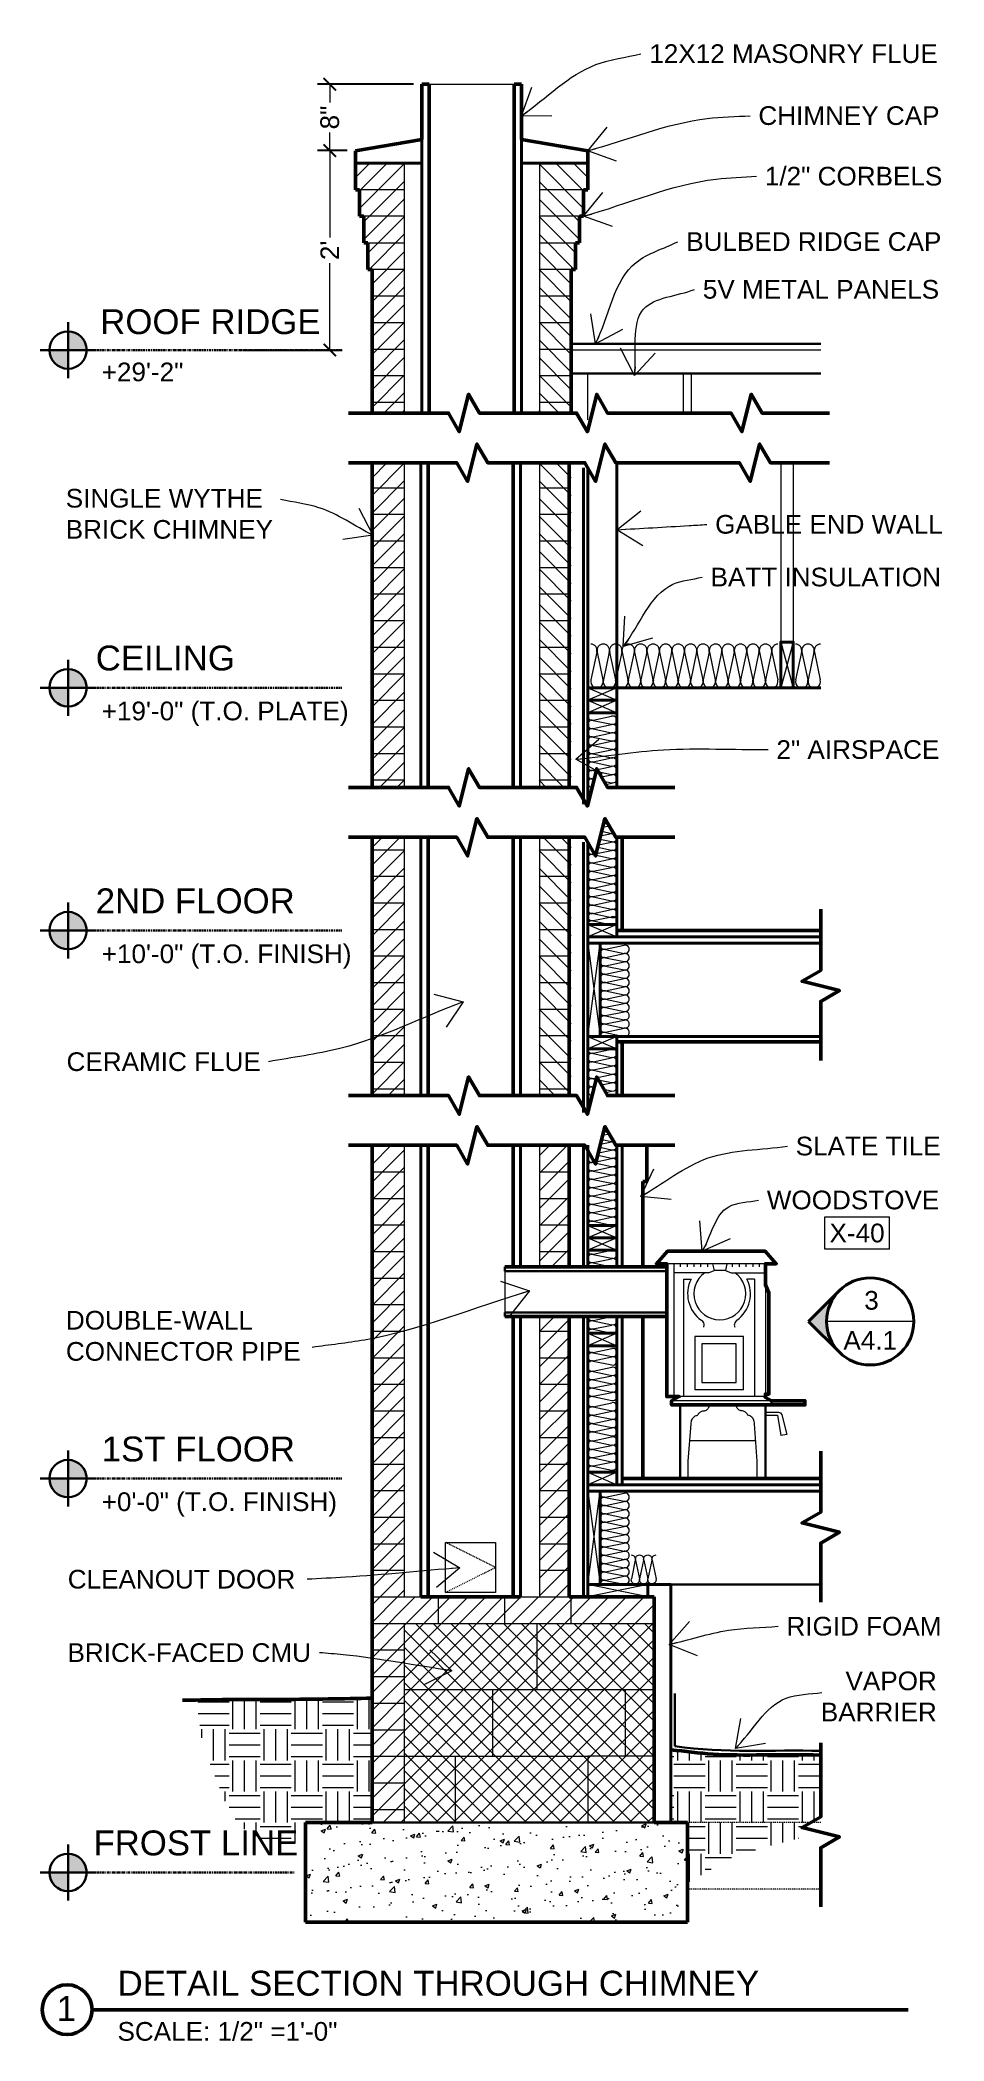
# Model space of a CAD drawing. Header units: inches. Extents: x -54 to 15382, y 469 to 41738.
# Drawn here: x 3284.7 to 3393.6, y 3613.7 to 3854.8 of the extents above; entities that cross this region are included whole.
import ezdxf

# ---------------------------------------------------------------- set-up
doc = ezdxf.new("R2010")
doc.units = ezdxf.units.IN
doc.header["$MEASUREMENT"] = 0
doc.linetypes.add('CENTER', pattern=[2, 1.25, -0.25, 0.25, -0.25])
doc.linetypes.add('DASHED2', pattern=[0.375, 0.25, -0.125])
doc.layers.get('0').update_dxf_attribs({"lineweight": 9})
for name, color, linetype, lineweight in [('1', 7, 'Continuous', 9), ('2', 7, 'Continuous', 18), ('3', 7, 'Continuous', 30), ('4', 7, 'Continuous', 40), ('5', 7, 'Continuous', 50), ('A-DIMSx', 7, 'Continuous', 9), ('A-LINK', 7, 'Continuous', 40), ('A-SYMB', 7, 'Continuous', 18), ('A-TEXTx', 7, 'Continuous', 18), ('TB-11x17', 7, 'Continuous', 50)]:
    doc.layers.add(name, color=color, linetype=linetype, lineweight=lineweight)
doc.styles.get("Standard").update_dxf_attribs({"font": 'arial.ttf'})
doc.dimstyles.get("Standard").update_dxf_attribs({"dimtxt": 3, "dimasz": 2, "dimexe": 0.03125, "dimexo": 0.0625, "dimgap": 0.03125, "dimtad": 0, "dimtoh": 1, "dimdec": 4, "dimlfac": 0.99985, "dimzin": 0, "dimdsep": 46, "dimlunit": 4, "dimtxsty": 'Standard', "dimblk": 'ARCHTICK', "dimblk1": 'ARCHTICK', "dimblk2": 'ARCHTICK', "dimcen": 0.09, "dimclrt": 256, "dimadec": 0, "dimazin": 0, "dimtfac": 1, "dimtdec": 4, "dimtofl": 0, "dimtmove": 0, "dimatfit": 3, "dimfxl": 1, "dimtolj": 1, "dimtzin": 0, "dimarcsym": 0})
pattern_1 = [(135, (6673.4547, 0), (1.06066017, 1.06066017), [])]

msp = doc.modelspace()

# ---------------------------------------------------------------- texts
at = {"ltscale": 0.1, "char_height": 3}
for s, insert, width, attachment_point in [('{DETAIL SECTION THROUGH CHIMNEY}', (3294.0750019, 3622.1864742), 156.107329603, 1), ('{1}', (3287.8941561, 3617.6482025), 5.575289045, 5)]:
    msp.add_mtext(s, dxfattribs=dict(at, insert=insert, width=width, attachment_point=attachment_point))
at = {"layer": 'A-LINK', "ltscale": 0.1, "attachment_point": 5}
for s, insert, char_height, width in [('{3}', (3384.9108472, 3702.9302708), 2.25, 4.885580918), ('{\\H0.75x;A4.1}', (3384.7579045, 3698.1286132), 3, 4.925655415)]:
    msp.add_mtext(s, dxfattribs=dict(at, insert=insert, char_height=char_height, width=width))
at = {"layer": 'A-TEXTx', "ltscale": 0.25, "char_height": 2.25}
for s, insert, attachment_point in [('{12X12 MASONRY FLUE}', (3392.896678, 3853.100595), 6), ('{CHIMNEY CAP }', (3371.2809338, 3845.638254), 4), ('{1/2" CORBELS}', (3372.0632215, 3838.3417428), 4), ('{BULBED RIDGE CAP}', (3362.5888482, 3830.464278), 4), ('{5V METAL PANELS}', (3364.5880279, 3824.7133189), 4), ('{SINGLE WYTHE\\PBRICK CHIMNEY}', (3287.8252158, 3797.6702121), 4), ('{GABLE END WALL}', (3366.0706717, 3796.4052557), 4), ('{BATT INSULATION}', (3365.5199471, 3790.0538936), 4), ('{2" AIRSPACE }', (3373.4539552, 3769.2762528), 4), ('{CERAMIC FLUE}', (3287.9228153, 3731.6786334), 4), ('{SLATE TILE }', (3375.7752351, 3721.5121815), 4), ('{WOODSTOVE}', (3372.2984009, 3715.0179278), 4), ('{DOUBLE-WALL\\PCONNECTOR PIPE}', (3287.844717, 3698.6569655), 4), ('{CLEANOUT DOOR}', (3288.0660296, 3669.3391624), 4), ('{RIGID FOAM}', (3374.6639904, 3663.6769154), 4), ('{BRICK-FACED CMU}', (3288.0384975, 3660.4992249), 4), ('{VAPOR \\PBARRIER}', (3392.7771278, 3655.2287146), 6)]:
    msp.add_mtext(s, dxfattribs=dict(at, insert=insert, attachment_point=attachment_point))
at = {"layer": 'A-TEXTx', "ltscale": 0.5}
for s, insert, char_height, width, attachment_point in [('{ROOF RIDGE }', (3291.9845822, 3822.3310297), 3, 40.628260242, 1), ('{+29\'-2"}', (3292.1619239, 3815.9036399), 2.25, 40.628260242, 1), ('{CEILING  }', (3291.4376056, 3781.8171497), 3, 48.666175556, 1), ('{+19\'-0" (T.O. PLATE)}', (3292.1619239, 3775.0631922), 2.25, 40.628260242, 1), ('{2ND FLOOR  }', (3291.4376056, 3752.5671497), 3, 48.666175556, 1), ('{+10\'-0" (T.O. FINISH)}', (3292.1619239, 3745.8131922), 2.25, 40.628260242, 1), ('{X-40}', (3383.1712466, 3711.0409659), 2.25, 1.821971046, 5), ('{1ST FLOOR }', (3292.1619239, 3686.5369078), 3, 47.388077178, 1), ('{+0\'-0" (T.O. FINISH)}', (3292.1619239, 3679.8131922), 2.25, 40.628260242, 1), ('{FROST LINE }', (3291.1619239, 3639.0869078), 3, 47.388077178, 1)]:
    msp.add_mtext(s, dxfattribs=dict(at, insert=insert, char_height=char_height, width=width, attachment_point=attachment_point))
at = {"layer": 'TB-11x17', "ltscale": 0.5, "insert": (3294.0592751, 3616.0118138), "char_height": 2.25, "width": 36.538089978, "attachment_point": 1}
msp.add_mtext('{SCALE: 1/2" =1\'-0"}', dxfattribs=at)

# ---------------------------------------------------------------- blocks, each defined once
blk = doc.blocks.new('Woodstove Jotul F3 Side')
at = {"layer": '1'}
for p, q in [((9505.33, 343.25), (9505.33, 359.25)), ((9506.06, 359.25), (9506.06, 358.87)), ((9506.89, 359.25), (9506.89, 358.87)), ((9507.7, 359.25), (9507.7, 358.87)), ((9508.5, 359.25), (9508.5, 358.87)), ((9509.34, 359.25), (9509.34, 358.87)), ((9509.96, 359.25), (9510.15, 358.43)), ((9511.69, 359.25), (9511.51, 358.43)), ((9512.31, 359.25), (9512.31, 358.87)), ((9513.15, 359.25), (9513.15, 358.87)), ((9513.95, 359.25), (9513.95, 358.87)), ((9514.79, 359.25), (9514.79, 358.87)), ((9515.59, 359.25), (9515.59, 358.87)), ((9509.45, 358.16), (9505.33, 358.16)), ((9506.45, 357.4), (9507.39, 357.4)), ((9506.45, 357.4), (9506.45, 343.25)), ((9509.45, 358.16), (9510.15, 358.43)), ((9511.51, 358.43), (9510.15, 358.43)), ((9511.51, 358.43), (9512.18, 358.16)), ((9512.18, 358.16), (9516.32, 358.16)), ((9515.02, 357.4), (9514.08, 357.4)), ((9515.02, 357.4), (9515.02, 343.25)), ((9507.8, 350.47), (9507.8, 344.07)), ((9513.68, 350.47), (9507.8, 350.47)), ((9512.81, 349.6), (9508.67, 349.6)), ((9508.67, 349.6), (9508.67, 344.94)), ((9512.81, 344.94), (9512.81, 349.6)), ((9513.68, 344.07), (9513.68, 350.47)), ((9508.67, 344.94), (9512.81, 344.94)), ((9516.32, 343.25), (9504.44, 343.25)), ((9517.05, 342.75), (9505.02, 342.75)), ((9513.68, 344.07), (9507.8, 344.07)), ((9516.32, 341.37), (9517.9, 341.37)), ((9516.32, 341.03), (9517.79, 341.03)), ((9517.79, 341.03), (9518.19, 338.55)), ((9518.29, 341.04), (9518.92, 338.67)), ((9518.92, 338.67), (9518.19, 338.55))]:
    blk.add_line(p, q, dxfattribs=at)
at = {"layer": '1', "ltscale": 0.25}
blk.add_line((9516.32, 356.83), (9516.32, 343.25), dxfattribs=at)
at = {"layer": '1'}
for centre, radius, start, end in [((9510.83, 355.62), 3.88, 152.6441, 234.9846), ((9510.83, 355.62), 3.13, 125.5859, 54.4141), ((9510.64, 355.62), 3.88, 305.0154, 27.3559)]:
    blk.add_arc(centre, radius, start, end, dxfattribs=at)
for points, knots in [([(9508.61, 352.45), (9508.67, 352.39), (9508.8, 352.25), (9508.9, 352), (9508.9, 351.78), (9508.87, 351.67), (9508.86, 351.62)], [0, 0, 0, 0, 0.2548626, 0.5779212, 0.7738177, 0.9115369, 0.9115369, 0.9115369, 0.9115369]), ([(9512.87, 352.45), (9512.81, 352.39), (9512.67, 352.25), (9512.58, 352), (9512.57, 351.78), (9512.6, 351.67), (9512.62, 351.62)], [0, 0, 0, 0, 0.2548626, 0.5779212, 0.7738177, 0.9115369, 0.9115369, 0.9115369, 0.9115369]), ([(9507.37, 339.96), (9507.39, 340.14), (9507.42, 340.49), (9507.75, 340.88), (9508.03, 340.98), (9508.15, 341.02)], [0, 0, 0, 0, 0.552855, 1.027587, 1.424955, 1.424955, 1.424955, 1.424955]), ([(9508.15, 341.02), (9508.22, 341.12), (9508.36, 341.32), (9508.64, 341.49), (9508.86, 341.55), (9509.01, 341.54), (9509.14, 341.58), (9509.31, 341.67), (9509.46, 341.84), (9509.55, 342.03), (9509.55, 342.18), (9509.56, 342.25)], [0, 0, 0, 0, 0.363802, 0.703896, 0.969314, 1.03582, 1.145927, 1.377288, 1.576947, 1.815944, 2.013947, 2.013947, 2.013947, 2.013947]), ([(9514.22, 341.02), (9514.15, 341.13), (9514.01, 341.32), (9513.73, 341.49), (9513.51, 341.55), (9513.36, 341.54), (9513.23, 341.58), (9513.07, 341.67), (9512.92, 341.84), (9512.82, 342.03), (9512.82, 342.18), (9512.82, 342.25)], [0, 0, 0, 0, 0.363802, 0.703896, 0.969314, 1.03582, 1.145927, 1.377288, 1.576947, 1.815944, 2.013947, 2.013947, 2.013947, 2.013947]), ([(9515, 339.96), (9514.99, 340.15), (9514.95, 340.49), (9514.62, 340.88), (9514.34, 340.98), (9514.22, 341.02)], [0, 0, 0, 0, 0.552855, 1.027587, 1.424955, 1.424955, 1.424955, 1.424955]), ([(9517.9, 341.37), (9517.98, 341.36), (9518.17, 341.32), (9518.25, 341.14), (9518.29, 341.04)], [0, 0, 0, 0, 0.2511324, 0.5419404, 0.5419404, 0.5419404, 0.5419404])]:
    blk.add_open_spline(points, degree=3, knots=knots, dxfattribs=at)
at = {"layer": '2', "ltscale": 0.25}
blk.add_line((9516.32, 359.25), (9504.44, 359.25), dxfattribs=at)
at = {"layer": '2'}
for p, q in [((9521.08, 342.75), (9517.05, 342.75)), ((9521.08, 342.75), (9521.08, 342.25)), ((9521.08, 342.25), (9505.02, 342.25)), ((9507.03, 335.45), (9507.37, 339.96)), ((9515.35, 335.45), (9515, 339.96)), ((9515.16, 337.93), (9507.22, 337.93)), ((9507.03, 333.37), (9507.03, 335.45)), ((9515.35, 333.38), (9515.35, 335.45))]:
    blk.add_line(p, q, dxfattribs=at)
at = {"layer": '3'}
for p, q in [((9504.51, 360.75), (9503.19, 359.25)), ((9504.44, 359.25), (9503.19, 359.25)), ((9504.44, 343.25), (9504.44, 359.25)), ((9516.3, 360.75), (9504.51, 360.75)), ((9517.63, 359.25), (9516.3, 360.75)), ((9517.63, 359.25), (9516.32, 359.25)), ((9516.32, 356.83), (9516.32, 359.25)), ((9516.75, 355.74), (9516.32, 356.83)), ((9516.75, 343.54), (9516.75, 355.74)), ((9505.02, 342.75), (9505.94, 343.25)), ((9505.02, 342.25), (9505.02, 342.75)), ((9516.13, 343.25), (9517.05, 342.75)), ((9516.38, 343.54), (9516.75, 343.54)), ((9517.05, 342.75), (9517.05, 342.25)), ((9506.06, 342.25), (9506.06, 342.25)), ((9506.06, 342.25), (9506.06, 342.25)), ((9506.06, 333.37), (9506.06, 342.25)), ((9506.06, 342.25), (9506.06, 342.25)), ((9516.32, 333.38), (9516.32, 342.25)), ((9506.06, 333.37), (9507.03, 333.37)), ((9516.32, 333.38), (9515.35, 333.38))]:
    blk.add_line(p, q, dxfattribs=at)
blk = doc.blocks.new('Elevation Callout - 1')
at = {"layer": 'A-LINK', "ltscale": 0.1}
blk.add_hatch(color=256, dxfattribs=at).paths.add_polyline_path([(2031.59, 7377.65), (2039.01, 7370.23), (2046.43, 7377.65, -0.198912), (2039.01, 7374.58, -0.198912)])
for q in [(2031.59, 7377.65), (2046.43, 7377.65)]:
    blk.add_line((2039.01, 7370.23), q, dxfattribs=at)
blk.add_circle((2039.01, 7385.08), 10.5, dxfattribs=at)
blk = doc.blocks.new('_ArchTick')
at = {"color": 0, "linetype": 'ByBlock', "lineweight": 0, "const_width": 0.15}
blk.add_lwpolyline([(-0.5, -0.5), (0.5, 0.5)], dxfattribs=at)
blk = doc.blocks.new('*D430')
at = {"layer": 'A-DIMSx', "color": 0, "lineweight": -2, "ltscale": 0.1}
for p, q in [((3321.73, 3841.43), (3318.14, 3841.43)), ((3309.23, 3817.41), (3321.14, 3817.41))]:
    blk.add_line(p, q, dxfattribs=at)
at = {"layer": 'A-DIMSx', "color": 0, "lineweight": 5, "ltscale": 0.1}
for p, q in [((3319.64, 3841.43), (3319.64, 3830.97)), ((3319.64, 3817.41), (3319.64, 3827.86))]:
    blk.add_line(p, q, dxfattribs=at)
at = {"layer": 'A-DIMSx', "color": 0, "lineweight": 5, "xscale": 1.5, "yscale": 1.5, "zscale": 1.5}
for p, rotation in [((3319.64, 3841.43), 90), ((3319.64, 3817.41), 270)]:
    blk.add_blockref('_ArchTick', p, dxfattribs=dict(at, rotation=rotation))
at = {"layer": 'A-DIMSx', "ltscale": 0.25, "insert": (3319.64, 3829.42), "char_height": 2.25, "attachment_point": 5, "rotation": 90}
blk.add_mtext("\\A1;2'", dxfattribs=at)
blk = doc.blocks.new('*D431')
at = {"layer": 'A-DIMSx', "color": 0, "lineweight": -2, "ltscale": 0.1}
for p, q in [((3329.73, 3849.42), (3318.14, 3849.42)), ((3321.73, 3841.43), (3318.14, 3841.43))]:
    blk.add_line(p, q, dxfattribs=at)
at = {"layer": 'A-DIMSx', "color": 0, "lineweight": 5, "ltscale": 0.1}
for p, q in [((3319.64, 3849.42), (3319.64, 3847.22)), ((3319.64, 3841.43), (3319.64, 3843.63))]:
    blk.add_line(p, q, dxfattribs=at)
at = {"layer": 'A-DIMSx', "color": 0, "lineweight": 5, "xscale": 1.5, "yscale": 1.5, "zscale": 1.5}
for p, rotation in [((3319.64, 3849.42), 90), ((3319.64, 3841.43), 270)]:
    blk.add_blockref('_ArchTick', p, dxfattribs=dict(at, rotation=rotation))
at = {"layer": 'A-DIMSx', "ltscale": 0.25, "insert": (3319.64, 3845.42), "char_height": 2.25, "attachment_point": 5, "rotation": 90}
blk.add_mtext('\\A1;8"', dxfattribs=at)
blk = doc.blocks.new('Point')
at = {"lineweight": 0, "ltscale": 0.1}
h = blk.add_hatch(color=256, dxfattribs=at)
h.dxf.hatch_style = 1
h.paths.add_polyline_path([(-3.2903, 4.1654, 0.414214), (-3.3528, 4.1029), (-3.2903, 4.1029)])
h.paths.add_polyline_path([(-3.2903, 4.1029), (-3.2903, 4.0404, 0.414214), (-3.2278, 4.1029)])
at = {"layer": '3', "ltscale": 0.1}
for q in [(-3.2903, 4.1966), (-3.384, 4.1029), (-3.1965, 4.1029), (-3.2903, 4.0091)]:
    blk.add_line((-3.2903, 4.1029), q, dxfattribs=at)
blk.add_circle((-3.2903, 4.1029), 0.0625, dxfattribs=at)
blk = doc.blocks.new('CALLOUT - EQUIPMENT')
at = {"layer": 'A-SYMB', "lineweight": 20, "ltscale": 0.1}
for p, q in [((6507.92, 5642.87), (6523.51, 5642.87)), ((6507.92, 5635.08), (6507.92, 5642.87)), ((6523.51, 5635.08), (6523.51, 5642.87)), ((6523.51, 5635.08), (6507.92, 5635.08))]:
    blk.add_line(p, q, dxfattribs=at)
blk = doc.blocks.new('BATT Insulation 3.5 INCH')
at = {"layer": '1'}
for p, q in [((5135.61, 4545.04), (5137.85, 4545.51)), ((5135.61, 4545.01), (5137.85, 4544.54))]:
    blk.add_line(p, q, dxfattribs=at)
for centre, start, end in [((5135.48, 4545.53), 180, 285), ((5135.48, 4544.53), 73.826, 180), ((5137.98, 4545.03), 255, 105)]:
    blk.add_arc(centre, 0.5, start, end, dxfattribs=at)

# ---------------------------------------------------------------- dimensions: what is measured, and where the dimension line sits
at = {"layer": 'A-DIMSx', "ltscale": 0.1}
for base, p2, picture, middle in [((3319.6400709, 3849.4222606), (3330.7273341, 3849.4222606), '*D431', (3319.6400709, 3845.4248738)), ((3319.6400709, 3817.4109916), (3308.2277879, 3817.4109916), '*D430', (3319.6400709, 3829.4192393))]:
    dim = msp.add_linear_dim(base=base, p1=(3322.7273341, 3841.4274871), p2=p2, angle=90, dimstyle='Standard', override={"dimtxt": 2.25, "dimasz": 1.5, "dimexe": 1.5, "dimexo": 1, "dimgap": 0.5, "dimlfac": -47.9928, "dimlwd": 5}, dxfattribs=at)
    dim.commit()
    dim.dimension.update_dxf_attribs({"geometry": picture, "text_midpoint": middle})

# ---------------------------------------------------------------- hatches: boundary and pattern name
at = {"layer": '1', "ltscale": 0.25}
h = msp.add_hatch(dxfattribs=at)
h.set_pattern_fill('ANSI31', color=256, scale=12, style=0)
h.paths.add_polyline_path([(3328.6028242, 3836.7274871), (3328.6028242, 3839.9274871), (3322.7273341, 3839.9274871), (3322.7273341, 3836.7274871), (3323.2273341, 3836.7274871)])
h.paths.add_polyline_path([(3328.6028242, 3833.5274871), (3328.6028242, 3836.7274871), (3323.2273341, 3836.7274871), (3323.2273341, 3833.5274871), (3323.7273341, 3833.5274871)])
h.paths.add_polyline_path([(3328.6028242, 3830.3274871), (3328.6028242, 3833.5274871), (3323.7273341, 3833.5274871), (3323.7273341, 3830.3274871), (3324.2273341, 3830.3274871)])
h.paths.add_polyline_path([(3328.6028242, 3827.1274871), (3328.6028242, 3830.3274871), (3324.2273341, 3830.3274871), (3324.2273341, 3827.1274871), (3324.7273341, 3827.1274871)])
h.paths.add_polyline_path([(3328.6028242, 3823.9274871), (3328.6028242, 3827.1274871), (3324.7273341, 3827.1274871), (3324.7273341, 3823.9274871)])
h.paths.add_polyline_path([(3328.6028242, 3820.7274871), (3328.6028242, 3823.9274871), (3324.7273341, 3823.9274871), (3324.7273341, 3820.7274871)])
h.paths.add_polyline_path([(3328.6028242, 3817.5274871), (3328.6028242, 3820.7274871), (3324.7273341, 3820.7274871), (3324.7273341, 3817.5274871)])
h.paths.add_polyline_path([(3328.6028242, 3814.3274871), (3328.6028242, 3817.5274871), (3324.7273341, 3817.5274871), (3324.7273341, 3814.3274871)])
h.paths.add_polyline_path([(3328.6028242, 3811.1274871), (3328.6028242, 3814.3274871), (3324.7273341, 3814.3274871), (3324.7273341, 3811.1274871)])
h.paths.add_polyline_path([(3328.6028242, 3809.8282845), (3328.6028242, 3811.1274871), (3324.7273341, 3811.1274871), (3324.7273341, 3809.8282845)])
h = msp.add_hatch(dxfattribs=at)
h.set_pattern_fill('ANSI31', color=256, scale=12, angle=180, style=0)
h.set_pattern_definition(pattern_1)
h.paths.add_polyline_path([(3344.8518439, 3836.7274871), (3344.8518439, 3839.9274871), (3350.7273341, 3839.9274871), (3350.7273341, 3836.7274871), (3350.2273341, 3836.7274871)])
h.paths.add_polyline_path([(3344.8518439, 3833.5274871), (3344.8518439, 3836.7274871), (3350.2273341, 3836.7274871), (3350.2273341, 3833.5274871), (3349.7273341, 3833.5274871)])
h.paths.add_polyline_path([(3344.8518439, 3830.3274871), (3344.8518439, 3833.5274871), (3349.7273341, 3833.5274871), (3349.7273341, 3830.3274871), (3349.2273341, 3830.3274871)])
h.paths.add_polyline_path([(3344.8518439, 3827.1274871), (3344.8518439, 3830.3274871), (3349.2273341, 3830.3274871), (3349.2273341, 3827.1274871), (3348.7273341, 3827.1274871)])
h.paths.add_polyline_path([(3344.8518439, 3823.9274871), (3344.8518439, 3827.1274871), (3348.7273341, 3827.1274871), (3348.7273341, 3823.9274871)])
h.paths.add_polyline_path([(3344.8518439, 3820.7274871), (3344.8518439, 3823.9274871), (3348.7273341, 3823.9274871), (3348.7273341, 3820.7274871)])
h.paths.add_polyline_path([(3344.8518439, 3817.5274871), (3344.8518439, 3820.7274871), (3348.7273341, 3820.7274871), (3348.7273341, 3817.5274871)])
h.paths.add_polyline_path([(3344.8518439, 3814.3274871), (3344.8518439, 3817.5274871), (3348.7273341, 3817.5274871), (3348.7273341, 3814.3274871)])
h.paths.add_polyline_path([(3344.8518439, 3811.1274871), (3344.8518439, 3814.3274871), (3348.7273341, 3814.3274871), (3348.7273341, 3811.1274871)])
h.paths.add_polyline_path([(3344.8518439, 3809.8282845), (3344.8518439, 3811.1274871), (3348.7273341, 3811.1274871), (3348.7273341, 3809.8282845)])
h = msp.add_hatch(dxfattribs=at)
h.set_pattern_fill('ANSI31', color=256, scale=12, style=0)
h.paths.add_polyline_path([(3328.6028242, 3800.8274871), (3328.6028242, 3803.8282845), (3324.7273341, 3803.8282845), (3324.7273341, 3800.8274871)])
h.paths.add_polyline_path([(3328.6028242, 3797.6274871), (3328.6028242, 3800.8274871), (3324.7273341, 3800.8274871), (3324.7273341, 3797.6274871)])
h.paths.add_polyline_path([(3328.6028242, 3794.4274871), (3328.6028242, 3797.6274871), (3324.7273341, 3797.6274871), (3324.7273341, 3794.4274871)])
h.paths.add_polyline_path([(3328.6028242, 3791.2274871), (3328.6028242, 3794.4274871), (3324.7273341, 3794.4274871), (3324.7273341, 3791.2274871)])
h.paths.add_polyline_path([(3328.6028242, 3788.0274871), (3328.6028242, 3791.2274871), (3324.7273341, 3791.2274871), (3324.7273341, 3788.0274871)])
h.paths.add_polyline_path([(3328.6028242, 3784.8274871), (3328.6028242, 3788.0274871), (3324.7273341, 3788.0274871), (3324.7273341, 3784.8274871)])
h.paths.add_polyline_path([(3328.6028242, 3781.6274871), (3328.6028242, 3784.8274871), (3324.7273341, 3784.8274871), (3324.7273341, 3781.6274871)])
h.paths.add_polyline_path([(3328.6028242, 3778.4274871), (3328.6028242, 3781.6274871), (3324.7273341, 3781.6274871), (3324.7273341, 3778.4274871)])
h.paths.add_polyline_path([(3328.6028242, 3775.2274871), (3328.6028242, 3778.4274871), (3324.7273341, 3778.4274871), (3324.7273341, 3775.2274871)])
h.paths.add_polyline_path([(3328.6028242, 3772.0274871), (3328.6028242, 3775.2274871), (3324.7273341, 3775.2274871), (3324.7273341, 3772.0274871)])
h.paths.add_polyline_path([(3328.6028242, 3768.8274871), (3328.6028242, 3772.0274871), (3324.7273341, 3772.0274871), (3324.7273341, 3768.8274871)])
h.paths.add_polyline_path([(3328.6028242, 3765.6274871), (3328.6028242, 3768.8274871), (3324.7273341, 3768.8274871), (3324.7273341, 3765.6274871)])
h.paths.add_polyline_path([(3328.6028242, 3764.7274871), (3328.6028242, 3765.6274871), (3324.7273341, 3765.6274871), (3324.7273341, 3764.7274871)])
h = msp.add_hatch(dxfattribs=at)
h.set_pattern_fill('ANSI31', color=256, scale=12, angle=180, style=0)
h.set_pattern_definition(pattern_1)
h.paths.add_polyline_path([(3344.8518439, 3800.8274871), (3344.8518439, 3803.8282845), (3348.7273341, 3803.8282845), (3348.7273341, 3800.8274871)])
h.paths.add_polyline_path([(3344.8518439, 3797.6274871), (3344.8518439, 3800.8274871), (3348.7273341, 3800.8274871), (3348.7273341, 3797.6274871)])
h.paths.add_polyline_path([(3344.8518439, 3794.4274871), (3344.8518439, 3797.6274871), (3348.7273341, 3797.6274871), (3348.7273341, 3794.4274871)])
h.paths.add_polyline_path([(3344.8518439, 3791.2274871), (3344.8518439, 3794.4274871), (3348.7273341, 3794.4274871), (3348.7273341, 3791.2274871)])
h.paths.add_polyline_path([(3344.8518439, 3788.0274871), (3344.8518439, 3791.2274871), (3348.7273341, 3791.2274871), (3348.7273341, 3788.0274871)])
h.paths.add_polyline_path([(3344.8518439, 3784.8274871), (3344.8518439, 3788.0274871), (3348.7273341, 3788.0274871), (3348.7273341, 3784.8274871)])
h.paths.add_polyline_path([(3344.8518439, 3781.6274871), (3344.8518439, 3784.8274871), (3348.7273341, 3784.8274871), (3348.7273341, 3781.6274871)])
h.paths.add_polyline_path([(3344.8518439, 3778.4274871), (3344.8518439, 3781.6274871), (3348.7273341, 3781.6274871), (3348.7273341, 3778.4274871)])
h.paths.add_polyline_path([(3344.8518439, 3775.2274871), (3344.8518439, 3778.4274871), (3348.7273341, 3778.4274871), (3348.7273341, 3775.2274871)])
h.paths.add_polyline_path([(3344.8518439, 3772.0274871), (3344.8518439, 3775.2274871), (3348.7273341, 3775.2274871), (3348.7273341, 3772.0274871)])
h.paths.add_polyline_path([(3344.8518439, 3768.8274871), (3344.8518439, 3772.0274871), (3348.7273341, 3772.0274871), (3348.7273341, 3768.8274871)])
h.paths.add_polyline_path([(3344.8518439, 3765.6274871), (3344.8518439, 3768.8274871), (3348.7273341, 3768.8274871), (3348.7273341, 3765.6274871)])
h.paths.add_polyline_path([(3344.8518439, 3764.7274871), (3344.8518439, 3765.6274871), (3348.7273341, 3765.6274871), (3348.7273341, 3764.7274871)])
h = msp.add_hatch(dxfattribs=at)
h.set_pattern_fill('ANSI31', color=256, scale=12, style=0)
h.paths.add_polyline_path([(3328.6028242, 3757.2274871), (3328.6028242, 3758.7274871), (3324.7273341, 3758.7274871), (3324.7273341, 3757.2274871)])
h.paths.add_polyline_path([(3328.6028242, 3754.0274871), (3328.6028242, 3757.2274871), (3324.7273341, 3757.2274871), (3324.7273341, 3754.0274871)])
h.paths.add_polyline_path([(3328.6028242, 3750.8274871), (3328.6028242, 3754.0274871), (3324.7273341, 3754.0274871), (3324.7273341, 3750.8274871)])
h.paths.add_polyline_path([(3328.6028242, 3747.6274871), (3328.6028242, 3750.8274871), (3324.7273341, 3750.8274871), (3324.7273341, 3747.6274871)])
h.paths.add_polyline_path([(3328.6028242, 3744.4274871), (3328.6028242, 3747.6274871), (3324.7273341, 3747.6274871), (3324.7273341, 3744.4274871)])
h.paths.add_polyline_path([(3328.6028242, 3741.2274871), (3328.6028242, 3744.4274871), (3324.7273341, 3744.4274871), (3324.7273341, 3741.2274871)])
h.paths.add_polyline_path([(3328.6028242, 3738.0274871), (3328.6028242, 3741.2274871), (3324.7273341, 3741.2274871), (3324.7273341, 3738.0274871)])
h.paths.add_polyline_path([(3328.6028242, 3734.8274871), (3328.6028242, 3738.0274871), (3324.7273341, 3738.0274871), (3324.7273341, 3734.8274871)])
h.paths.add_polyline_path([(3328.6028242, 3731.6274871), (3328.6028242, 3734.8274871), (3324.7273341, 3734.8274871), (3324.7273341, 3731.6274871)])
h.paths.add_polyline_path([(3328.6028242, 3728.4274871), (3328.6028242, 3731.6274871), (3324.7273341, 3731.6274871), (3324.7273341, 3728.4274871)])
h.paths.add_polyline_path([(3328.6028242, 3727.6163801), (3328.6028242, 3728.4274871), (3324.7273341, 3728.4274871), (3324.7273341, 3727.6163801)])
h = msp.add_hatch(dxfattribs=at)
h.set_pattern_fill('ANSI31', color=256, scale=12, angle=180, style=0)
h.set_pattern_definition(pattern_1)
h.paths.add_polyline_path([(3344.8518439, 3757.2274871), (3344.8518439, 3758.7274871), (3348.7273341, 3758.7274871), (3348.7273341, 3757.2274871)])
h.paths.add_polyline_path([(3344.8518439, 3754.0274871), (3344.8518439, 3757.2274871), (3348.7273341, 3757.2274871), (3348.7273341, 3754.0274871)])
h.paths.add_polyline_path([(3344.8518439, 3750.8274871), (3344.8518439, 3754.0274871), (3348.7273341, 3754.0274871), (3348.7273341, 3750.8274871)])
h.paths.add_polyline_path([(3344.8518439, 3747.6274871), (3344.8518439, 3750.8274871), (3348.7273341, 3750.8274871), (3348.7273341, 3747.6274871)])
h.paths.add_polyline_path([(3344.8518439, 3744.4274871), (3344.8518439, 3747.6274871), (3348.7273341, 3747.6274871), (3348.7273341, 3744.4274871)])
h.paths.add_polyline_path([(3344.8518439, 3741.2274871), (3344.8518439, 3744.4274871), (3348.7273341, 3744.4274871), (3348.7273341, 3741.2274871)])
h.paths.add_polyline_path([(3344.8518439, 3738.0274871), (3344.8518439, 3741.2274871), (3348.7273341, 3741.2274871), (3348.7273341, 3738.0274871)])
h.paths.add_polyline_path([(3344.8518439, 3734.8274871), (3344.8518439, 3738.0274871), (3348.7273341, 3738.0274871), (3348.7273341, 3734.8274871)])
h.paths.add_polyline_path([(3344.8518439, 3731.6274871), (3344.8518439, 3734.8274871), (3348.7273341, 3734.8274871), (3348.7273341, 3731.6274871)])
h.paths.add_polyline_path([(3344.8518439, 3728.4274871), (3344.8518439, 3731.6274871), (3348.7273341, 3731.6274871), (3348.7273341, 3728.4274871)])
h.paths.add_polyline_path([(3344.8518439, 3727.6163801), (3344.8518439, 3728.4274871), (3348.7273341, 3728.4274871), (3348.7273341, 3727.6163801)])
h = msp.add_hatch(dxfattribs=at)
h.set_pattern_fill('ANSI31', color=256, scale=12, style=0)
h.paths.add_polyline_path([(3328.6028242, 3718.4274871), (3328.6028242, 3721.6163801), (3324.7273341, 3721.6163801), (3324.7273341, 3718.4274871)])
h.paths.add_polyline_path([(3328.6028242, 3715.2274871), (3328.6028242, 3718.4274871), (3324.7273341, 3718.4274871), (3324.7273341, 3715.2274871)])
h.paths.add_polyline_path([(3328.6028242, 3712.0274871), (3328.6028242, 3715.2274871), (3324.7273341, 3715.2274871), (3324.7273341, 3712.0274871)])
h.paths.add_polyline_path([(3328.6028242, 3708.8274871), (3328.6028242, 3712.0274871), (3324.7273341, 3712.0274871), (3324.7273341, 3708.8274871)])
h.paths.add_polyline_path([(3328.6028242, 3705.6274871), (3328.6028242, 3708.8274871), (3324.7273341, 3708.8274871), (3324.7273341, 3705.6274871)])
h.paths.add_polyline_path([(3328.6028242, 3702.4274871), (3328.6028242, 3705.6274871), (3324.7273341, 3705.6274871), (3324.7273341, 3702.4274871)])
h.paths.add_polyline_path([(3328.6028242, 3699.2274871), (3328.6028242, 3702.4274871), (3324.7273341, 3702.4274871), (3324.7273341, 3699.2274871)])
h.paths.add_polyline_path([(3328.6028242, 3696.0274871), (3328.6028242, 3699.2274871), (3324.7273341, 3699.2274871), (3324.7273341, 3696.0274871)])
h.paths.add_polyline_path([(3328.6028242, 3692.8274871), (3328.6028242, 3696.0274871), (3324.7273341, 3696.0274871), (3324.7273341, 3692.8274871)])
h.paths.add_polyline_path([(3328.6028242, 3689.6274871), (3328.6028242, 3692.8274871), (3324.7273341, 3692.8274871), (3324.7273341, 3689.6274871)])
h.paths.add_polyline_path([(3328.6028242, 3686.4274871), (3328.6028242, 3689.6274871), (3324.7273341, 3689.6274871), (3324.7273341, 3686.4274871)])
h.paths.add_polyline_path([(3328.6028242, 3683.2274871), (3328.6028242, 3686.4274871), (3324.7273341, 3686.4274871), (3324.7273341, 3683.2274871)])
h.paths.add_polyline_path([(3328.6028242, 3680.0274871), (3328.6028242, 3683.2274871), (3324.7273341, 3683.2274871), (3324.7273341, 3680.0274871)])
h.paths.add_polyline_path([(3328.6028242, 3676.8274871), (3328.6028242, 3680.0274871), (3324.7273341, 3680.0274871), (3324.7273341, 3676.8274871)])
h.paths.add_polyline_path([(3328.6028242, 3673.6274871), (3328.6028242, 3676.8274871), (3324.7273341, 3676.8274871), (3324.7273341, 3673.6274871)])
h.paths.add_polyline_path([(3328.6028242, 3670.4274871), (3328.6028242, 3673.6274871), (3324.7273341, 3673.6274871), (3324.7273341, 3670.4274871)])
h.paths.add_polyline_path([(3328.6028242, 3667.2274871), (3328.6028242, 3670.4274871), (3324.7273341, 3670.4274871), (3324.7273341, 3667.2274871)])
h = msp.add_hatch(dxfattribs=at)
h.set_pattern_fill('ANSI31', color=256, scale=12, style=0)
h.paths.add_polyline_path([(3348.4773341, 3718.4274871), (3348.4773341, 3721.6163801), (3345.7999626, 3721.6163801), (3344.9148341, 3721.6163801), (3344.9148341, 3718.4274871)])
h.paths.add_polyline_path([(3348.4773341, 3715.2274871), (3348.4773341, 3718.4274871), (3344.9148341, 3718.4274871), (3344.9148341, 3715.2274871)])
h.paths.add_polyline_path([(3348.4773341, 3712.0274871), (3348.4773341, 3715.2274871), (3344.9148341, 3715.2274871), (3344.9148341, 3712.0274871)])
h.paths.add_polyline_path([(3348.4773341, 3708.8274871), (3348.4773341, 3712.0274871), (3344.9148341, 3712.0274871), (3344.9148341, 3708.8274871)])
h.paths.add_polyline_path([(3348.4773341, 3706.9774871), (3348.4773341, 3708.8274871), (3344.9148341, 3708.8274871), (3344.9148341, 3706.9774871)])
h = msp.add_hatch(dxfattribs=at)
h.set_pattern_fill('ANSI31', color=256, scale=12, style=0)
h.paths.add_polyline_path([(3348.4773341, 3667.2274871), (3348.4773341, 3670.4274871), (3344.9148341, 3670.4274871), (3344.9148341, 3667.2274871)])
h.paths.add_polyline_path([(3348.4773341, 3670.4274871), (3348.4773341, 3673.6274871), (3344.9148341, 3673.6274871), (3344.9148341, 3670.4274871)])
h.paths.add_polyline_path([(3348.4773341, 3673.6274871), (3348.4773341, 3676.8274871), (3344.9148341, 3676.8274871), (3344.9148341, 3673.6274871)])
h.paths.add_polyline_path([(3348.4773341, 3676.8274871), (3348.4773341, 3680.0274871), (3344.9148341, 3680.0274871), (3344.9148341, 3676.8274871)])
h.paths.add_polyline_path([(3348.4773341, 3680.0274871), (3348.4773341, 3683.2274871), (3344.9148341, 3683.2274871), (3344.9148341, 3680.0274871)])
h.paths.add_polyline_path([(3348.4773341, 3683.2274871), (3348.4773341, 3686.4274871), (3344.9148341, 3686.4274871), (3344.9148341, 3683.2274871)])
h.paths.add_polyline_path([(3348.4773341, 3686.4274871), (3348.4773341, 3689.6274871), (3344.9148341, 3689.6274871), (3344.9148341, 3686.4274871)])
h.paths.add_polyline_path([(3348.4773341, 3689.6274871), (3348.4773341, 3692.8274871), (3344.9148341, 3692.8274871), (3344.9148341, 3689.6274871)])
h.paths.add_polyline_path([(3348.4773341, 3692.8274871), (3348.4773341, 3696.0274871), (3344.9148341, 3696.0274871), (3344.9148341, 3692.8274871)])
h.paths.add_polyline_path([(3348.4773341, 3696.0274871), (3348.4773341, 3699.2274871), (3344.9148341, 3699.2274871), (3344.9148341, 3696.0274871)])
h.paths.add_polyline_path([(3348.4773341, 3699.2274871), (3348.4773341, 3700.9774871), (3344.9148341, 3700.9774871), (3344.9148341, 3699.2274871)])
h = msp.add_hatch(dxfattribs=at)
h.set_pattern_fill('ANSI31', color=256, scale=12, style=0)
h.paths.add_polyline_path([(3328.6028242, 3640.0274871), (3328.6028242, 3641.6274871), (3324.7273341, 3641.6274871), (3324.7273341, 3640.0274871)])
h.paths.add_polyline_path([(3328.6028242, 3641.6274871), (3328.6028242, 3644.8274871), (3324.7273341, 3644.8274871), (3324.7273341, 3641.6274871)])
h.paths.add_polyline_path([(3328.6028242, 3644.8274871), (3328.6028242, 3648.0274871), (3324.7273341, 3648.0274871), (3324.7273341, 3644.8274871)])
h.paths.add_polyline_path([(3328.6028242, 3648.0274871), (3328.6028242, 3651.2274871), (3324.7273341, 3651.2274871), (3324.7273341, 3648.0274871)])
h.paths.add_polyline_path([(3328.6028242, 3651.2274871), (3328.6028242, 3654.4274871), (3324.7273341, 3654.4274871), (3324.7273341, 3651.2274871)])
h.paths.add_polyline_path([(3328.6028242, 3654.4274871), (3328.6028242, 3657.6274871), (3324.7273341, 3657.6274871), (3324.7273341, 3655.0275397), (3324.7273341, 3654.4274871)])
h.paths.add_polyline_path([(3328.6028242, 3657.6274871), (3328.6028242, 3660.8274871), (3324.7273341, 3660.8274871), (3324.7273341, 3657.6274871)])
h.paths.add_polyline_path([(3328.6028242, 3660.8274871), (3328.6028242, 3664.0274871), (3324.7273341, 3664.0274871), (3324.7273341, 3660.8274871)])
h.paths.add_polyline_path([(3332.7273341, 3664.0274871), (3332.7273341, 3667.2274871), (3330.6013538, 3667.2274871), (3324.7273341, 3667.2274871), (3324.7273341, 3664.0274871)])
h.paths.add_polyline_path([(3340.7273341, 3664.0274871), (3340.7273341, 3667.2274871), (3332.7273341, 3667.2274871), (3332.7273341, 3664.0274871)])
h.paths.add_polyline_path([(3348.7273341, 3664.0274871), (3348.7273341, 3667.2274871), (3348.4773341, 3667.2274871), (3342.6013538, 3667.2274871), (3340.7273341, 3667.2274871), (3340.7273341, 3664.0274871)])
h.paths.add_polyline_path([(3358.7273341, 3664.0274871), (3358.7273341, 3667.2274871), (3348.7273341, 3667.2274871), (3348.7273341, 3664.0274871), (3350.7273341, 3664.0274871)])
h = msp.add_hatch(dxfattribs=at)
h.set_pattern_fill('ANSI37', color=256, scale=12, style=0)
h.paths.add_polyline_path([(3344.6028242, 3656.0274871), (3344.6028242, 3664.0274871), (3328.6028242, 3664.0274871), (3328.6028242, 3656.0274871)])
h.paths.add_polyline_path([(3358.7273341, 3656.0274871), (3358.7273341, 3664.0274871), (3350.7273341, 3664.0274871), (3344.6028242, 3664.0274871), (3344.6028242, 3656.0274871)])
h.paths.add_polyline_path([(3339.2273341, 3648.0274871), (3339.2273341, 3656.0274871), (3328.6028242, 3656.0274871), (3328.6028242, 3648.0274871)])
h.paths.add_polyline_path([(3355.2273341, 3648.0274871), (3355.2273341, 3656.0274871), (3339.2273341, 3656.0274871), (3339.2273341, 3648.0274871), (3350.7273341, 3648.0274871)])
h.paths.add_polyline_path([(3358.7273341, 3648.0274871), (3358.7273341, 3656.0274871), (3355.2273341, 3656.0274871), (3355.2273341, 3648.0274871)])
h.paths.add_polyline_path([(3358.7273341, 3640.0274871), (3358.7273341, 3648.0274871), (3350.7273341, 3648.0274871), (3350.7273341, 3640.0274871)])
h.paths.add_polyline_path([(3350.7273341, 3640.0274871), (3350.7273341, 3648.0274871), (3334.7273341, 3648.0274871), (3334.7273341, 3640.0274871)])
h.paths.add_polyline_path([(3334.7273341, 3640.0274871), (3334.7273341, 3648.0274871), (3328.6028242, 3648.0274871), (3328.6028242, 3640.0274871)])
h = msp.add_hatch(dxfattribs=at)
h.set_pattern_fill('EARTH', color=256, scale=15, style=0)
h.set_pattern_definition([(0, (120, 3), (3.75, 3.75), [3.75, -3.75]), (0, (120, 4.4062), (3.75, 3.75), [3.75, -3.75]), (0, (120, 5.8125), (3.75, 3.75), [3.75, -3.75]), (90, (120.4688, 6.2812), (-3.75, 3.75), [3.75, -3.75]), (90, (121.875, 6.2812), (-3.75, 3.75), [3.75, -3.75]), (90, (123.2812, 6.2812), (-3.75, 3.75), [3.75, -3.75])])
h.paths.add_polyline_path([(3324.7273341, 3639.8064385), (3324.7273341, 3654.8478648), (3303.7137092, 3654.8478648), (3303.717767, 3653.6624395), (3304.3810862, 3649.1666094), (3307.0430568, 3642.5923905), (3308.7854976, 3639.5743945), (3312.3409166, 3637.5216723), (3316.7273341, 3637.5216723), (3316.7273341, 3640.0274871)])
h = msp.add_hatch(dxfattribs=at)
h.set_pattern_fill('EARTH', color=256, scale=15, style=0)
h.set_pattern_definition([(0, (-40.1444, 3), (3.75, 3.75), [3.75, -3.75]), (0, (-40.1444, 4.4062), (3.75, 3.75), [3.75, -3.75]), (0, (-40.1444, 5.8125), (3.75, 3.75), [3.75, -3.75]), (90, (-39.6757, 6.2812), (-3.75, 3.75), [3.75, -3.75]), (90, (-38.2694, 6.2812), (-3.75, 3.75), [3.75, -3.75]), (90, (-36.863, 6.2812), (-3.75, 3.75), [3.75, -3.75])])
h.paths.add_polyline_path([(3378.802644, 3640.7256315), (3378.802644, 3648.1774368), (3368.9742194, 3648.1777545), (3363.3894491, 3648.5090819), (3360.7273341, 3648.8035725), (3360.7273341, 3640.0274871), (3362.7273341, 3640.0274871), (3362.8103998, 3632.8007666), (3364.8995035, 3634.0069112), (3368.5576904, 3636.1189663), (3374.0111033, 3637.5802039), (3378.7272833, 3638.8439005), (3376.552644, 3639.4265934)])
at = {"layer": '2', "ltscale": 0.25}
h = msp.add_hatch(dxfattribs=at)
h.set_pattern_fill('AR-CONC', color=256, scale=0.75, style=0)
h.set_pattern_definition([(50, (0, 0), (5.3794514, -0.470641), [0.5625, -6.1875]), (355, (0, 0), (-1.040635, 5.641441), [0.45, -4.95]), (100.4514, (0.4483, -0.039), (4.3388204, 5.1707966), [0.4780514, -5.258566]), (46.1842, (0, 1.5), (8.004308, -1.241393), [0.84375, -9.28125]), (96.6356, (0.667, 1.3966), (7.00997, 7.305884), [0.717077, -7.887847]), (351.1842, (0, 1.5), (7.009965, 7.30589), [0.675, -7.425]), (21, (0.75, 1.125), (4.476803, -3.0196417), [0.5625, -6.1875]), (326, (0.75, 1.125), (1.824865, 5.4386253), [0.45, -4.95]), (71.4514, (1.123, 0.8734), (6.3016697, 2.4189787), [0.4780514, -5.258566]), (37.5, (0, 0), (0.0911989, 2.4967039), [0, -4.89, 0, -5.025, 0, -4.96875]), (7.5, (0, 0), (1.9730215, 2.9580878), [0, -2.865, 0, -4.7775, 0, -1.89375]), (-32.5, (-1.6725, 0), (4.0036683, -0.1691615), [0, -1.875, 0, -5.85, 0, -7.7625]), (-42.5, (-2.4225, 0), (4.3738963, 0.7507874), [0, -2.4375, 0, -3.885, 0, -5.5125])])
h.paths.add_polyline_path([(3362.7273341, 3632.0274871), (3362.7273341, 3640.0274871), (3358.7273341, 3640.0274871), (3324.7273341, 3640.0274871), (3316.7273341, 3640.0274871), (3316.7273341, 3628.0274871), (3362.7273341, 3628.0274871)])

# ---------------------------------------------------------------- linework, layer by layer
at = {"layer": '1'}
for p, q in [((3373.9773341, 3803.8282845), (3373.9773341, 3782.2274871)), ((3375.4773341, 3803.8282845), (3375.4773341, 3782.2274871)), ((3351.3556818, 3765.7876524), (3351.5087811, 3765.8194806)), ((3351.3556818, 3765.7535782), (3351.4855555, 3765.7265784)), ((3352.3641862, 3765.9973134), (3353.5968628, 3766.2535782)), ((3352.6616595, 3765.4820746), (3353.5968628, 3765.2876524)), ((3352.8887921, 3765.0886694), (3353.5968628, 3765.2358723)), ((3352.5388911, 3759.9399208), (3353.3053286, 3760.0992578)), ((3352.6558407, 3760.4077191), (3353.1915363, 3760.2963517)), ((3352.0068107, 3757.8115991), (3353.5979245, 3758.1423805)), ((3352.1763356, 3758.489699), (3353.5979245, 3758.1941606)), ((3352.2751854, 3758.8850982), (3353.5979245, 3759.1600864)), ((3352.4139843, 3759.4402935), (3353.5979245, 3759.1941606)), ((3351.9344792, 3757.5222733), (3353.5979245, 3757.1764547)), ((3351.3556818, 3728.6765454), (3351.5087811, 3728.7083736)), ((3352.3641862, 3728.8862064), (3353.5968628, 3729.1424712)), ((3351.3556818, 3728.6424712), (3351.4855555, 3728.6154714)), ((3352.6616595, 3728.3709676), (3353.5968628, 3728.1765454)), ((3352.8887921, 3727.9775624), (3353.5968628, 3728.1247653)), ((3352.2751854, 3721.7739912), (3353.5979245, 3722.0489794)), ((3352.4139843, 3722.3291865), (3353.5979245, 3722.0830536)), ((3352.5388911, 3722.8288138), (3353.3053286, 3722.9881508)), ((3352.6558407, 3723.2966121), (3353.1915363, 3723.1852447)), ((3351.9344792, 3720.4111663), (3353.5979245, 3720.0653477)), ((3352.0068107, 3720.7004921), (3353.5979245, 3721.0312735)), ((3352.1763356, 3721.378592), (3353.5979245, 3721.0830536))]:
    msp.add_line(p, q, dxfattribs=at)
at = {"layer": '1', "ltscale": 0.25}
for p, q in [((3373.9773341, 3782.2274871), (3375.4773341, 3776.7274871)), ((3375.4773341, 3782.2274871), (3373.9773341, 3776.7274871)), ((3350.7273341, 3776.7274871), (3354.2273341, 3775.2274871)), ((3354.2273341, 3776.7274871), (3350.7273341, 3775.2274871)), ((3350.7273341, 3775.2274871), (3354.2273341, 3773.7274871)), ((3354.2273341, 3775.2274871), (3350.7273341, 3773.7274871)), ((3350.7273341, 3748.2274871), (3354.2273341, 3746.7274871)), ((3354.2273341, 3748.2274871), (3350.7273341, 3746.7274871)), ((3350.7273341, 3745.9774871), (3352.2273341, 3734.7274871)), ((3350.7273341, 3734.7274871), (3352.2273341, 3745.9774871)), ((3350.7273341, 3734.7274871), (3354.2273341, 3733.2274871)), ((3354.2273341, 3734.7274871), (3350.7273341, 3733.2274871)), ((3350.7273341, 3711.9774871), (3354.2273341, 3710.4774871)), ((3354.2273341, 3711.9774871), (3350.7273341, 3710.4774871)), ((3350.7273341, 3710.4774871), (3354.2273341, 3708.9774871)), ((3354.2273341, 3710.4774871), (3350.7273341, 3708.9774871)), ((3340.7263538, 3706.4774871), (3340.7263538, 3701.4774871)), ((3350.7273341, 3698.9774871), (3354.2273341, 3697.4774871)), ((3354.2273341, 3698.9774871), (3350.7273341, 3697.4774871)), ((3350.7273341, 3682.2274871), (3354.2273341, 3680.7274871)), ((3354.2273341, 3682.2274871), (3350.7273341, 3680.7274871)), ((3350.7273341, 3679.9774871), (3352.2273341, 3668.7274871)), ((3350.7273341, 3668.7274871), (3352.2273341, 3679.9774871)), ((3357.9773341, 3667.2274871), (3350.7273341, 3668.7274871)), ((3357.9773341, 3668.7274871), (3350.7273341, 3667.2274871))]:
    msp.add_line(p, q, dxfattribs=at)
at = {"layer": '1', "linetype": 'DASHED2', "ltscale": 0.5}
for p, q in [((3378.802644, 3640.0274871), (3362.7273341, 3640.0274871)), ((3378.802644, 3632.0274871), (3362.7273341, 3632.0274871))]:
    msp.add_line(p, q, dxfattribs=at)
at = {"layer": '1', "linetype": 'DASHED2', "ltscale": 0.5, "flags": 128}
msp.add_lwpolyline([(3333.6013538, 3667.7717714), (3339.6013538, 3670.7717714), (3333.6013538, 3673.7717714)], dxfattribs=at)
at = {"layer": '1'}
for centre, start, end in [((3351.2262723, 3766.2706153), 180, 285), ((3351.2262723, 3765.2706153), 73.826047804, 180), ((3351.2262723, 3765.2529094), 180, 285), ((3353.7262723, 3765.7706153), 255, 105), ((3351.2273341, 3757.1594176), 114.809060015, 180), ((3353.7273341, 3759.6771235), 255, 282.013033406), ((3353.7273341, 3758.6771235), 76.274876572, 105), ((3353.7273341, 3758.6771235), 255, 5.781044012), ((3353.7273341, 3757.6594176), 255, 105), ((3351.2262723, 3729.1595083), 180, 285), ((3353.7262723, 3728.6595083), 255, 105), ((3351.2262723, 3728.1595083), 73.826047804, 180), ((3351.2262723, 3728.1418024), 180, 285), ((3353.7273341, 3722.5660165), 255, 282.013033406), ((3353.7273341, 3721.5660165), 76.274876572, 105), ((3353.7273341, 3721.5660165), 255, 5.781044012), ((3351.2273341, 3720.0483106), 114.809060015, 180), ((3353.7273341, 3720.5483106), 255, 105)]:
    msp.add_arc(centre, 0.5, start, end, dxfattribs=at)
at = {"layer": '2'}
for p, q in [((3331.6023341, 3849.4222606), (3341.8523341, 3849.4222606)), ((3328.6028242, 3836.7274871), (3323.2273341, 3836.7274871)), ((3350.2273341, 3836.7274871), (3344.9148341, 3836.7274871)), ((3328.6028242, 3833.5274871), (3323.7273341, 3833.5274871)), ((3349.7273341, 3833.5274871), (3344.9148341, 3833.5274871)), ((3324.2273341, 3830.3274871), (3328.6028242, 3830.3274871)), ((3344.9148341, 3830.3274871), (3349.2273341, 3830.3274871)), ((3328.6028242, 3827.1274871), (3324.7273341, 3827.1274871)), ((3348.7273341, 3827.1274871), (3344.9148341, 3827.1274871)), ((3324.7273341, 3823.9274871), (3328.6028242, 3823.9274871)), ((3344.9148341, 3823.9274871), (3348.7273341, 3823.9274871)), ((3324.7273341, 3820.7274871), (3328.6028242, 3820.7274871)), ((3344.9148341, 3820.7274871), (3348.7273341, 3820.7274871)), ((3324.7273341, 3817.5274871), (3328.6028242, 3817.5274871)), ((3344.9148341, 3817.5274871), (3348.7273341, 3817.5274871)), ((3378.802644, 3817.4109916), (3348.7273341, 3817.4109916)), ((3324.7273341, 3814.3274871), (3328.6028242, 3814.3274871)), ((3344.9148341, 3814.3274871), (3348.7273341, 3814.3274871)), ((3350.727356, 3808.9859232), (3350.727356, 3814.5812635)), ((3362.227356, 3814.5812635), (3362.227356, 3809.8282845)), ((3363.227356, 3809.8095331), (3363.227356, 3814.5812635)), ((3324.7273341, 3811.1274871), (3328.6028242, 3811.1274871)), ((3344.9148341, 3811.1274871), (3348.7273341, 3811.1274871)), ((3324.7273341, 3800.8274871), (3328.6028242, 3800.8274871)), ((3344.9148341, 3800.8274871), (3348.4773341, 3800.8274871)), ((3324.7273341, 3797.6274871), (3328.6028242, 3797.6274871)), ((3344.9148341, 3797.6274871), (3348.4773341, 3797.6274871)), ((3324.7273341, 3794.4274871), (3328.6028242, 3794.4274871)), ((3344.9148341, 3794.4274871), (3348.4773341, 3794.4274871)), ((3324.7273341, 3791.2274871), (3328.6028242, 3791.2274871)), ((3344.9148341, 3791.2274871), (3348.4773341, 3791.2274871)), ((3324.7273341, 3788.0274871), (3328.6028242, 3788.0274871)), ((3344.9148341, 3788.0274871), (3348.4773341, 3788.0274871)), ((3324.7273341, 3784.8274871), (3328.6028242, 3784.8274871)), ((3344.9148341, 3784.8274871), (3348.4773341, 3784.8274871)), ((3324.7273341, 3781.6274871), (3328.6028242, 3781.6274871)), ((3344.9148341, 3781.6274871), (3348.4773341, 3781.6274871)), ((3324.7273341, 3778.4274871), (3328.6028242, 3778.4274871)), ((3344.9148341, 3778.4274871), (3348.4773341, 3778.4274871)), ((3324.7273341, 3775.2274871), (3328.6028242, 3775.2274871)), ((3344.9148341, 3775.2274871), (3348.4773341, 3775.2274871)), ((3324.7273341, 3772.0274871), (3328.6028242, 3772.0274871)), ((3344.9148341, 3772.0274871), (3348.4773341, 3772.0274871)), ((3324.7273341, 3768.8274871), (3328.6028242, 3768.8274871)), ((3344.9148341, 3768.8274871), (3348.4773341, 3768.8274871)), ((3324.7273341, 3765.6274871), (3328.6028242, 3765.6274871)), ((3344.9148341, 3765.6274871), (3348.4773341, 3765.6274871)), ((3324.7273341, 3757.2274871), (3328.6028242, 3757.2274871)), ((3344.9148341, 3757.2274871), (3348.4773341, 3757.2274871)), ((3324.7273341, 3754.0274871), (3328.6028242, 3754.0274871)), ((3344.9148341, 3754.0274871), (3348.4773341, 3754.0274871)), ((3324.7273341, 3750.8274871), (3328.6028242, 3750.8274871)), ((3344.9148341, 3750.8274871), (3348.4773341, 3750.8274871)), ((3324.7273341, 3747.6274871), (3328.6028242, 3747.6274871)), ((3344.9148341, 3747.6274871), (3348.4773341, 3747.6274871)), ((3324.7273341, 3744.4274871), (3328.6028242, 3744.4274871)), ((3344.9148341, 3744.4274871), (3348.4773341, 3744.4274871)), ((3324.7273341, 3741.2274871), (3328.6028242, 3741.2274871)), ((3344.9148341, 3741.2274871), (3348.4773341, 3741.2274871)), ((3324.7273341, 3738.0274871), (3328.6028242, 3738.0274871)), ((3344.9148341, 3738.0274871), (3348.4773341, 3738.0274871)), ((3324.7273341, 3734.8274871), (3328.6028242, 3734.8274871)), ((3344.9148341, 3734.8274871), (3348.4773341, 3734.8274871)), ((3324.7273341, 3731.6274871), (3328.6028242, 3731.6274871)), ((3344.9148341, 3731.6274871), (3348.4773341, 3731.6274871)), ((3324.7273341, 3728.4274871), (3328.6028242, 3728.4274871)), ((3344.9148341, 3728.4274871), (3348.4773341, 3728.4274871)), ((3324.7273341, 3718.4274871), (3328.6028242, 3718.4274871)), ((3344.9148341, 3718.4274871), (3348.4773341, 3718.4274871)), ((3324.7273341, 3715.2274871), (3328.6028242, 3715.2274871)), ((3344.9148341, 3715.2274871), (3348.4773341, 3715.2274871)), ((3324.7273341, 3712.0274871), (3328.6028242, 3712.0274871)), ((3344.9148341, 3712.0274871), (3348.4773341, 3712.0274871)), ((3324.7273341, 3708.8274871), (3328.6028242, 3708.8274871)), ((3344.9148341, 3708.8274871), (3348.4773341, 3708.8274871)), ((3324.7273341, 3705.6274871), (3328.6028242, 3705.6274871)), ((3324.7273341, 3702.4274871), (3328.6028242, 3702.4274871)), ((3324.7273341, 3699.2274871), (3328.6028242, 3699.2274871)), ((3344.9148341, 3699.2274871), (3348.4773341, 3699.2274871)), ((3324.7273341, 3696.0274871), (3328.6028242, 3696.0274871)), ((3344.9148341, 3696.0274871), (3348.4773341, 3696.0274871)), ((3324.7273341, 3692.8274871), (3328.6028242, 3692.8274871)), ((3344.9148341, 3692.8274871), (3348.4773341, 3692.8274871)), ((3324.7273341, 3689.6274871), (3328.6028242, 3689.6274871)), ((3344.9148341, 3689.6274871), (3348.4773341, 3689.6274871)), ((3324.7273341, 3686.4274871), (3328.6028242, 3686.4274871)), ((3344.9148341, 3686.4274871), (3348.4773341, 3686.4274871)), ((3324.7273341, 3683.2274871), (3328.6028242, 3683.2274871)), ((3344.9148341, 3683.2274871), (3348.4773341, 3683.2274871)), ((3324.7273341, 3680.0274871), (3328.6028242, 3680.0274871)), ((3344.9148341, 3680.0274871), (3348.4773341, 3680.0274871)), ((3324.7273341, 3676.8274871), (3328.6028242, 3676.8274871)), ((3344.9148341, 3676.8274871), (3348.4773341, 3676.8274871)), ((3324.7273341, 3673.6274871), (3328.6028242, 3673.6274871)), ((3344.9148341, 3673.6274871), (3348.4773341, 3673.6274871)), ((3324.7273341, 3670.4274871), (3328.6028242, 3670.4274871)), ((3344.9148341, 3670.4274871), (3348.4773341, 3670.4274871)), ((3324.7273341, 3667.2274871), (3330.6013538, 3667.2274871)), ((3342.6013538, 3667.2274871), (3348.4773341, 3667.2274871)), ((3324.7273341, 3664.0274871), (3350.7273341, 3664.0274871)), ((3344.6028242, 3664.0274871), (3344.6028242, 3656.0274871)), ((3350.7273341, 3664.0274871), (3358.7273341, 3664.0274871)), ((3324.7273341, 3660.8274871), (3328.6028242, 3660.8274871)), ((3324.7273341, 3657.6274871), (3328.6028242, 3657.6274871)), ((3324.7273341, 3654.4274871), (3328.6028242, 3654.4274871)), ((3358.7273341, 3656.0274871), (3328.6028242, 3656.0274871)), ((3339.2273341, 3656.0274871), (3339.2273341, 3648.0274871)), ((3355.2273341, 3656.0274871), (3355.2273341, 3648.0274871)), ((3324.7273341, 3651.2274871), (3328.6028242, 3651.2274871)), ((3324.7273341, 3648.0274871), (3350.7273341, 3648.0274871)), ((3334.7273341, 3648.0274871), (3334.7273341, 3640.0274871)), ((3358.7273341, 3648.0274871), (3350.7273341, 3648.0274871)), ((3350.7273341, 3648.0274871), (3350.7273341, 3640.0274871)), ((3324.7273341, 3644.8274871), (3328.6028242, 3644.8274871)), ((3324.7273341, 3641.6274871), (3328.6028242, 3641.6274871))]:
    msp.add_line(p, q, dxfattribs=at)
at = {"layer": '2', "ltscale": 0.25}
for p, q in [((3328.6028242, 3839.9274871), (3328.6028242, 3809.8282845)), ((3344.9148341, 3839.9274871), (3344.9148341, 3809.8282845)), ((3328.6028242, 3803.8282845), (3328.6028242, 3764.7274871)), ((3344.9148341, 3803.8282845), (3344.9148341, 3764.7274871)), ((3328.6028242, 3758.7274871), (3328.6028242, 3727.6163801)), ((3344.9148341, 3758.7274871), (3344.9148341, 3727.6163801)), ((3328.6028242, 3721.6163801), (3328.6028242, 3667.2274871)), ((3344.9148341, 3721.6163801), (3344.9148341, 3706.9774871)), ((3344.9148341, 3700.9774871), (3344.9148341, 3667.2274871)), ((3332.7273341, 3664.0274871), (3332.7273341, 3667.2274871)), ((3340.7273341, 3664.0274871), (3340.7273341, 3667.2274871)), ((3348.7273341, 3664.0274871), (3348.7273341, 3667.2274871)), ((3328.6028242, 3664.0274871), (3328.6028242, 3640.0274871)), ((3328.6028242, 3657.6274871), (3328.6028242, 3654.4274871))]:
    msp.add_line(p, q, dxfattribs=at)
at = {"layer": '2', "ltscale": 0.1}
msp.add_line((3390.0057755, 3700.4085953), (3379.5057755, 3700.4085953), dxfattribs=at)
at = {"layer": '2', "ltscale": 0.25}
msp.add_lwpolyline([(3333.6013538, 3673.7717714), (3339.6013538, 3673.7717714), (3339.6013538, 3667.7717714), (3333.6013538, 3667.7717714), (3333.6013538, 3673.7717714)], dxfattribs=at)
at = {"layer": '3'}
for p, q in [((3378.802644, 3818.1609916), (3348.7273341, 3818.1609916)), ((3348.7273341, 3814.9790111), (3348.7273341, 3814.9348169)), ((3378.802644, 3814.5812635), (3348.7273341, 3814.5812635)), ((3360.2441321, 3706.4774871), (3340.7263538, 3706.4774871)), ((3360.2441321, 3701.4774871), (3340.7263538, 3701.4774871)), ((3378.802644, 3668.7274871), (3357.9773341, 3668.7274871))]:
    msp.add_line(p, q, dxfattribs=at)
at = {"layer": '3', "linetype": 'CENTER', "ltscale": 0.25}
for p, q in [((3290.3494105, 3817.4109916), (3321.0994105, 3817.4109916)), ((3290.3494105, 3776.7274871), (3321.0994105, 3776.7274871)), ((3290.3494105, 3747.4774871), (3321.0994105, 3747.4774871)), ((3290.3494105, 3681.4774871), (3321.0994105, 3681.4774871)), ((3290.3494105, 3634.0274871), (3315.4127378, 3634.0274871))]:
    msp.add_line(p, q, dxfattribs=at)
at = {"layer": '3', "ltscale": 0.25}
for p, q in [((3340.7263538, 3706.4774871), (3340.7263538, 3706.9774871)), ((3340.7263538, 3700.9774871), (3340.7263538, 3701.4774871)), ((3350.7273341, 3668.7274871), (3350.7273341, 3670.7274871)), ((3361.2273341, 3649.2572528), (3361.2273341, 3655.5849961)), ((3358.7273341, 3640.0274871), (3324.7273341, 3640.0274871))]:
    msp.add_line(p, q, dxfattribs=at)
at = {"layer": '3'}
msp.add_open_spline([(3378.802644, 3648.6772528), (3372.9561762, 3648.8283981), (3367.2800442, 3648.3288976), (3361.2273341, 3649.2572528)], degree=3, dxfattribs=at)
at = {"layer": '4'}
for p, q in [((3330.7273341, 3809.8282845), (3330.7273341, 3842.7608204)), ((3342.7273341, 3809.8282845), (3342.7273341, 3842.7608204)), ((3322.7273341, 3839.9274871), (3330.7273341, 3839.9274871)), ((3342.7273341, 3839.9274871), (3350.7273341, 3839.9274871)), ((3330.6013538, 3764.7274871), (3330.6013538, 3803.8282845)), ((3342.6013538, 3764.7274871), (3342.6013538, 3803.8282845)), ((3354.2273341, 3803.8282845), (3354.2273341, 3764.7274871)), ((3350.2273341, 3762.6936926), (3350.2273341, 3803.2167156)), ((3350.7273341, 3762.6936926), (3350.7273341, 3803.2167156)), ((3350.7273341, 3776.7274871), (3378.802644, 3776.7274871)), ((3330.6013538, 3727.6163801), (3330.6013538, 3758.7274871)), ((3342.6013538, 3727.6163801), (3342.6013538, 3758.7274871)), ((3350.2273341, 3725.5825856), (3350.2273341, 3758.1159181)), ((3350.7273341, 3725.5825856), (3350.7273341, 3758.1159181)), ((3354.2273341, 3758.7274871), (3354.2273341, 3746.7274871)), ((3378.802644, 3746.7274871), (3350.7273341, 3746.7274871)), ((3350.7273341, 3745.9774871), (3378.802644, 3745.9774871)), ((3378.802644, 3734.7274871), (3350.7273341, 3734.7274871)), ((3354.2273341, 3727.6163801), (3354.2273341, 3734.7274871)), ((3330.6013538, 3667.2274871), (3330.6013538, 3721.6163801)), ((3342.6013538, 3706.9774871), (3342.6013538, 3721.6163801)), ((3350.2273341, 3706.9774871), (3350.2273341, 3721.6163801)), ((3350.7273341, 3706.9774871), (3350.7273341, 3721.6163801)), ((3354.2273341, 3706.9774871), (3354.2273341, 3721.6163801)), ((3354.8523341, 3706.9774871), (3354.8523341, 3721.6163801)), ((3342.6013538, 3667.2274871), (3342.6013538, 3700.9774871)), ((3350.2273341, 3667.2274871), (3350.2273341, 3700.9774871)), ((3350.7273341, 3667.2274871), (3350.7273341, 3700.9774871)), ((3354.2273341, 3680.7274871), (3354.2273341, 3700.9774871)), ((3354.8523341, 3680.7274871), (3354.8523341, 3700.9774871)), ((3378.802644, 3680.7274871), (3350.7273341, 3680.7274871)), ((3350.7273341, 3679.9774871), (3378.802644, 3679.9774871)), ((3357.9773341, 3668.7274871), (3357.9773341, 3667.2274871)), ((3360.7273341, 3668.7274871), (3357.9773341, 3668.7274871)), ((3360.7273341, 3668.7274871), (3360.7273341, 3640.0274871))]:
    msp.add_line(p, q, dxfattribs=at)
at = {"layer": '4', "ltscale": 0.25}
msp.add_line((3357.9773341, 3668.7274871), (3350.7273341, 3668.7274871), dxfattribs=at)
for points in [[(3373.9773341, 3776.7274871), (3373.9773341, 3782.2274871), (3375.4773341, 3782.2274871), (3375.4773341, 3776.7274871), (3373.9773341, 3776.7274871)], [(3350.7273341, 3776.7274871), (3354.2273341, 3776.7274871), (3354.2273341, 3775.2274871), (3350.7273341, 3775.2274871), (3350.7273341, 3776.7274871)], [(3350.7273341, 3775.2274871), (3354.2273341, 3775.2274871), (3354.2273341, 3773.7274871), (3350.7273341, 3773.7274871), (3350.7273341, 3775.2274871)], [(3350.7273341, 3748.2274871), (3354.2273341, 3748.2274871), (3354.2273341, 3746.7274871), (3350.7273341, 3746.7274871), (3350.7273341, 3748.2274871)], [(3350.7273341, 3745.9774871), (3352.2273341, 3745.9774871), (3352.2273341, 3734.7274871), (3350.7273341, 3734.7274871), (3350.7273341, 3745.9774871)], [(3350.7273341, 3734.7274871), (3354.2273341, 3734.7274871), (3354.2273341, 3733.2274871), (3350.7273341, 3733.2274871), (3350.7273341, 3734.7274871)], [(3350.7273341, 3711.9774871), (3354.2273341, 3711.9774871), (3354.2273341, 3710.4774871), (3350.7273341, 3710.4774871), (3350.7273341, 3711.9774871)], [(3350.7273341, 3710.4774871), (3354.2273341, 3710.4774871), (3354.2273341, 3708.9774871), (3350.7273341, 3708.9774871), (3350.7273341, 3710.4774871)], [(3350.7273341, 3698.9774871), (3354.2273341, 3698.9774871), (3354.2273341, 3697.4774871), (3350.7273341, 3697.4774871), (3350.7273341, 3698.9774871)], [(3350.7273341, 3682.2274871), (3354.2273341, 3682.2274871), (3354.2273341, 3680.7274871), (3350.7273341, 3680.7274871), (3350.7273341, 3682.2274871)], [(3350.7273341, 3679.9774871), (3352.2273341, 3679.9774871), (3352.2273341, 3668.7274871), (3350.7273341, 3668.7274871), (3350.7273341, 3679.9774871)]]:
    msp.add_lwpolyline(points, dxfattribs=at)
at = {"layer": '5'}
for p, q in [((3331.6023341, 3849.4222606), (3330.7273341, 3849.4222606)), ((3331.6023341, 3809.8282845), (3331.6023341, 3849.4222606)), ((3341.8523341, 3809.8282845), (3341.8523341, 3849.4222606)), ((3341.8523341, 3849.4222606), (3342.7273341, 3849.4222606)), ((3330.7273341, 3842.7608204), (3322.7273341, 3841.4274871)), ((3342.7273341, 3842.7608204), (3350.7273341, 3841.4274871)), ((3322.7273341, 3839.9274871), (3322.7273341, 3841.4274871)), ((3322.7273341, 3836.7274871), (3322.7273341, 3839.9274871)), ((3350.7273341, 3839.9274871), (3350.7273341, 3841.4274871)), ((3350.7273341, 3836.7274871), (3350.7273341, 3839.9274871)), ((3323.2273341, 3836.7274871), (3322.7273341, 3836.7274871)), ((3323.2273341, 3833.5274871), (3323.2273341, 3836.7274871)), ((3350.2273341, 3833.5274871), (3350.2273341, 3836.7274871)), ((3350.7273341, 3836.7274871), (3350.2273341, 3836.7274871)), ((3323.7273341, 3833.5274871), (3323.2273341, 3833.5274871)), ((3323.7273341, 3830.3274871), (3323.7273341, 3833.5274871)), ((3349.7273341, 3830.3274871), (3349.7273341, 3833.5274871)), ((3350.2273341, 3833.5274871), (3349.7273341, 3833.5274871)), ((3323.7273341, 3830.3274871), (3324.2273341, 3830.3274871)), ((3324.2273341, 3827.1274871), (3324.2273341, 3830.3274871)), ((3349.2273341, 3827.1274871), (3349.2273341, 3830.3274871)), ((3349.2273341, 3830.3274871), (3349.7273341, 3830.3274871)), ((3324.7273341, 3827.1274871), (3324.2273341, 3827.1274871)), ((3324.7273341, 3809.8282845), (3324.7273341, 3827.1274871)), ((3349.2273341, 3827.1274871), (3348.7273341, 3827.1274871)), ((3348.7273341, 3814.9790111), (3348.7273341, 3827.1274871)), ((3348.7273341, 3809.8282845), (3348.7273341, 3814.9348169)), ((3324.7273341, 3764.7274871), (3324.7273341, 3803.8282845)), ((3331.4763538, 3764.7274871), (3331.4763538, 3803.8282845)), ((3341.7263538, 3764.7274871), (3341.7263538, 3803.8282845)), ((3348.4773341, 3764.7274871), (3348.4773341, 3803.8282845)), ((3324.7273341, 3727.6163801), (3324.7273341, 3758.7274871)), ((3331.4763538, 3727.6163801), (3331.4763538, 3758.7274871)), ((3341.7263538, 3727.6163801), (3341.7263538, 3758.7274871)), ((3348.4773341, 3727.6163801), (3348.4773341, 3758.7274871)), ((3354.8523341, 3758.7274871), (3354.8523341, 3747.4774871)), ((3378.802644, 3747.4774871), (3354.2273341, 3747.4774871)), ((3378.802644, 3734.1024871), (3354.2273341, 3734.1024871)), ((3354.8523341, 3727.6163801), (3354.8523341, 3734.1024871)), ((3324.7273341, 3655.0275397), (3324.7273341, 3721.6163801)), ((3331.4763538, 3667.2274871), (3331.4763538, 3721.6163801)), ((3341.7263538, 3706.9774871), (3341.7263538, 3721.6163801)), ((3348.4773341, 3706.9774871), (3348.4773341, 3721.6163801)), ((3357.8523341, 3721.3910017), (3357.8523341, 3717.2521087)), ((3357.8523341, 3717.2521087), (3357.3523341, 3717.2521087)), ((3357.3523341, 3706.9774871), (3357.3523341, 3717.2521087)), ((3360.2441321, 3706.9774871), (3340.7263538, 3706.9774871)), ((3360.2441321, 3700.9774871), (3340.7263538, 3700.9774871)), ((3341.7263538, 3667.2274871), (3341.7263538, 3700.9774871)), ((3348.4773341, 3667.2274871), (3348.4773341, 3700.9774871)), ((3357.3523341, 3681.4774871), (3357.3523341, 3700.9774871)), ((3378.802644, 3681.4774871), (3354.8523341, 3681.4774871)), ((3330.6013538, 3667.2274871), (3342.6013538, 3667.2274871)), ((3348.4773341, 3667.2274871), (3358.7273341, 3667.2274871)), ((3358.7273341, 3667.2274871), (3358.7273341, 3640.0274871)), ((3324.7273341, 3640.0274871), (3324.7273341, 3655.0275397)), ((3316.7273341, 3628.0274871), (3316.7273341, 3640.0274871)), ((3324.7273341, 3640.0274871), (3316.7273341, 3640.0274871)), ((3362.7273341, 3640.0274871), (3358.7273341, 3640.0274871)), ((3362.7273341, 3640.0274871), (3362.7273341, 3632.0274871)), ((3362.7273341, 3632.0274871), (3362.7273341, 3628.0274871)), ((3316.7273341, 3628.0274871), (3362.7273341, 3628.0274871))]:
    msp.add_line(p, q, dxfattribs=at)
at = {"layer": '5', "ltscale": 0.25}
for p, q in [((3330.7273341, 3842.7608204), (3330.7273341, 3849.4222606)), ((3342.7273341, 3842.7608204), (3342.7273341, 3849.4222606))]:
    msp.add_line(p, q, dxfattribs=at)
at = {"layer": '5', "ltscale": 0.1}
msp.add_line((3291.0000785, 3617.5008975), (3389.3427912, 3617.5008975), dxfattribs=at)
at = {"layer": '5'}
for points in [[(3344.7999626, 3809.8282845), (3337.6700358, 3809.8282845), (3336.3709977, 3812.0782845), (3335.2459977, 3807.5782845), (3333.9469596, 3809.8282845), (3321.8755722, 3809.8282845)], [(3361.2272475, 3809.8282845), (3353.0973208, 3809.8282845), (3351.7982827, 3812.0782845), (3350.6732827, 3807.5782845), (3349.3742446, 3809.8282845), (3342.6022475, 3809.8282845)], [(3379.8522475, 3809.8282845), (3371.7223208, 3809.8282845), (3370.4232827, 3812.0782845), (3369.2982827, 3807.5782845), (3367.9992446, 3809.8282845), (3361.2272475, 3809.8282845)], [(3345.7999626, 3803.8282845), (3338.6700358, 3803.8282845), (3337.3709977, 3806.0782845), (3336.2459977, 3801.5782845), (3334.9469596, 3803.8282845), (3321.8755722, 3803.8282845)], [(3361.2272475, 3803.8282845), (3354.0973208, 3803.8282845), (3352.7982827, 3806.0782845), (3351.6732827, 3801.5782845), (3350.3742446, 3803.8282845), (3343.6022475, 3803.8282845)], [(3379.8522475, 3803.8282845), (3372.7223208, 3803.8282845), (3371.4232827, 3806.0782845), (3370.2982827, 3801.5782845), (3368.9992446, 3803.8282845), (3361.2272475, 3803.8282845)], [(3344.7999626, 3764.7274871), (3337.6700358, 3764.7274871), (3336.3709977, 3766.9774871), (3335.2459977, 3762.4774871), (3333.9469596, 3764.7274871), (3321.8755722, 3764.7274871)], [(3361.2272475, 3764.7274871), (3353.0973208, 3764.7274871), (3351.7982827, 3766.9774871), (3350.6732827, 3762.4774871), (3349.3742446, 3764.7274871), (3342.6022475, 3764.7274871)], [(3345.7999626, 3758.7274871), (3338.6700358, 3758.7274871), (3337.3709977, 3760.9774871), (3336.2459977, 3756.4774871), (3334.9469596, 3758.7274871), (3321.8755722, 3758.7274871)], [(3361.2272475, 3758.7274871), (3354.0973208, 3758.7274871), (3352.7982827, 3760.9774871), (3351.6732827, 3756.4774871), (3350.3742446, 3758.7274871), (3343.6022475, 3758.7274871)], [(3378.802644, 3731.8226285), (3378.802644, 3738.9525553), (3381.052644, 3740.2515934), (3376.552644, 3741.3765934), (3378.802644, 3742.6756315), (3378.802644, 3750.0448586)], [(3344.7999626, 3727.6163801), (3337.6700358, 3727.6163801), (3336.3709977, 3729.8663801), (3335.2459977, 3725.3663801), (3333.9469596, 3727.6163801), (3321.8755722, 3727.6163801)], [(3361.2272475, 3727.6163801), (3353.0973208, 3727.6163801), (3351.7982827, 3729.8663801), (3350.6732827, 3725.3663801), (3349.3742446, 3727.6163801), (3342.6022475, 3727.6163801)], [(3345.7999626, 3721.6163801), (3338.6700358, 3721.6163801), (3337.3709977, 3723.8663801), (3336.2459977, 3719.3663801), (3334.9469596, 3721.6163801), (3321.8755722, 3721.6163801)], [(3361.2272475, 3721.6163801), (3354.0973208, 3721.6163801), (3352.7982827, 3723.8663801), (3351.6732827, 3719.3663801), (3350.3742446, 3721.6163801), (3343.6022475, 3721.6163801)], [(3378.802644, 3666.5726285), (3378.802644, 3673.7025553), (3381.052644, 3675.0015934), (3376.552644, 3676.1265934), (3378.802644, 3677.4256315), (3378.802644, 3684.7948586)], [(3378.802644, 3629.8726285), (3378.802644, 3637.0025553), (3381.052644, 3638.3015934), (3376.552644, 3639.4265934), (3378.802644, 3640.7256315), (3378.802644, 3649.6343956)]]:
    msp.add_lwpolyline(points, dxfattribs=at)
at = {"layer": '5', "ltscale": 0.25}
msp.add_lwpolyline([(3358.9941321, 3707.3490229), (3360.3166695, 3708.8490229), (3372.1085682, 3708.8490229), (3373.4316321, 3707.3490229), (3372.1191321, 3707.3490229), (3372.1191321, 3704.7943232), (3372.5566321, 3703.8434634), (3372.5566321, 3691.6446183), (3372.1191321, 3691.6446183), (3372.1191321, 3691.2460055), (3372.858115, 3690.8490229), (3376.8847871, 3690.8490229), (3376.8847871, 3690.3490229), (3360.822039, 3690.3490229), (3360.822039, 3690.8490229), (3361.7441321, 3691.3490229), (3360.2441321, 3691.3490229), (3360.2441321, 3707.3490229), (3358.9941321, 3707.3490229), (3360.3166695, 3708.8490229)], dxfattribs=at)
at = {"layer": '5', "ltscale": 0.1}
msp.add_circle((3288.0000785, 3617.5008975), 3, dxfattribs=at)
at = {"layer": '5'}
for points, knots in [([(3324.7273341, 3655.0275397), (3322.9642068, 3654.9965998), (3317.5483379, 3654.8696916), (3307.56934, 3654.8636095), (3304.8989678, 3654.834982), (3303.1952104, 3654.7822347), (3301.9097765, 3654.7765664)], [30.0084083415, 30.0084083415, 30.0084083415, 30.0084083415, 35.2986121506, 46.2594930158, 59.9439618927, 61.49095315, 61.49095315, 61.49095315, 61.49095315]), ([(3378.802644, 3648.1774368), (3373.8339381, 3648.3128805), (3367.615463, 3647.9025209), (3362.4601876, 3648.6293835), (3360.7273341, 3648.8035725)], [164.3797181867, 164.3797181867, 164.3797181867, 164.3797181867, 176.4194996334, 181.9545119528, 181.9545119528, 181.9545119528, 181.9545119528])]:
    msp.add_open_spline(points, degree=3, knots=knots, dxfattribs=at)

# ---------------------------------------------------------------- block references
at = {"ltscale": 0.1, "xscale": -36, "yscale": 36, "zscale": 36}
for p in [(3169.649656, 3669.7071359), (3169.649656, 3629.0236314), (3169.649656, 3599.7736314), (3169.649656, 3533.7736314), (3169.649656, 3486.3236314)]:
    msp.add_blockref('Point', p, dxfattribs=at)
at = {"ltscale": 0.1}
msp.add_blockref('Woodstove Jotul F3 Side', (-6144.1963904, 3348.1023856), dxfattribs=at)
at = {"ltscale": 0.1, "xscale": 0.5, "yscale": 0.5, "zscale": 0.5, "rotation": 270}
msp.add_blockref('Elevation Callout - 1', (-307.7820162, 4719.9136108), dxfattribs=at)
at = {"layer": '1', "ltscale": 0.25}
for p in [(-1784.2495087, -772.2017547), (-1784.2495087, -773.2194606), (-1784.2495087, -774.2194606), (-1784.2495087, -775.2194606), (-1784.2495087, -776.2371665), (-1784.2495087, -777.2371665), (-1784.2495087, -778.2548723), (-1784.2495087, -789.398637), (-1784.248447, -788.36607), (-1784.2495087, -790.4163429), (-1784.2495087, -791.4163429), (-1784.2495087, -792.4340488), (-1784.2505704, -793.4666158), (-1784.2505704, -794.4843217), (-1784.2505704, -795.4843217), (-1784.2505704, -796.3546442), (-1784.2495087, -812.3305676), (-1784.2495087, -813.3482735), (-1784.2495087, -814.3482735), (-1784.2495087, -815.3659793), (-1784.248447, -825.477177), (-1784.248447, -826.4948829), (-1784.248447, -827.4948829), (-1784.248447, -828.5125888), (-1784.248447, -829.5125888), (-1784.248447, -830.5302947), (-1784.248447, -831.5302947), (-1784.248447, -832.5480006), (-1784.248447, -836.5302947), (-1784.248447, -837.5480006), (-1784.2245116, -844.5302947), (-1784.2245116, -845.5480006), (-1784.2245116, -848.3765246), (-1784.2245116, -849.3765246), (-1784.2245116, -850.6318262), (-1784.2245116, -851.6495321), (-1784.2245116, -852.6495321), (-1784.2245116, -853.6495321), (-1784.2245116, -854.9048336), (-1784.2245116, -855.9225395), (-1784.2245116, -856.9225395), (-1784.248447, -859.0249931), (-1784.248447, -860.042699), (-1784.2245116, -857.9225395), (-1784.248447, -861.042699), (-1784.248447, -862.042699)]:
    msp.add_blockref('BATT Insulation 3.5 INCH', p, dxfattribs=at)
at = {"layer": '2', "ltscale": 0.25, "xscale": 0.5, "yscale": 0.5, "zscale": 0.5}
msp.add_blockref('CALLOUT - EQUIPMENT', (125.3137073, 891.5548566), dxfattribs=at)
at = {"layer": '3', "ltscale": 0.25, "xscale": 1.5037198446079865, "yscale": 1.5037198446079865, "zscale": 1.5037198446079865, "rotation": 270}
for p in [(-3482.6157623, 11503.55549), (-3481.1120425, 11503.55549), (-3479.6083226, 11503.55549), (-3478.1046028, 11503.55549), (-3476.6008829, 11503.55549), (-3475.0971631, 11503.55549), (-3473.5934432, 11503.55549), (-3472.0897234, 11503.55549), (-3470.5860035, 11503.55549), (-3469.0822837, 11503.55549), (-3467.5785639, 11503.55549), (-3466.074844, 11503.55549), (-3464.5711242, 11503.55549), (-3463.0674043, 11503.55549), (-3461.5636845, 11503.55549), (-3457.943985, 11503.55549), (-3456.4402651, 11503.55549)]:
    msp.add_blockref('BATT Insulation 3.5 INCH', p, dxfattribs=at)
at = {"layer": '3', "ltscale": 0.25}
for p in [(-1782.748447, -799.7980006), (-1782.748447, -800.7980006), (-1782.748447, -801.7980006), (-1782.748447, -802.7980006), (-1782.748447, -803.7980006), (-1782.748447, -804.7980006), (-1782.748447, -805.7980006), (-1782.748447, -806.7980006), (-1782.748447, -807.7980006), (-1782.748447, -808.7980006), (-1782.748447, -809.7980006), (-1782.748447, -865.7980006), (-1782.748447, -866.7980006), (-1782.748447, -867.7980006), (-1782.748447, -868.7980006), (-1782.748447, -869.7980006), (-1782.748447, -870.7980006), (-1782.748447, -871.7980006), (-1782.748447, -872.7980006), (-1782.748447, -873.7980006), (-1782.748447, -874.7980006), (-1782.748447, -875.7980006)]:
    msp.add_blockref('BATT Insulation 3.5 INCH', p, dxfattribs=at)
at = {"layer": '3', "ltscale": 0.25, "xscale": -1, "rotation": 89.99999999998667}
for p in [(7901.4866097, 8807.2542124), (7902.4866097, 8807.2542124), (7903.4866097, 8807.2542124)]:
    msp.add_blockref('BATT Insulation 3.5 INCH', p, dxfattribs=at)

msp.set_redraw_order([(e.dxf.handle, doc.entitydb.next_handle()) for e in msp.query("TEXT MTEXT ATTDEF DIMENSION ARC_DIMENSION")])  # texts and dimensions are drawn at this point

# ---------------------------------------------------------------- leaders
at = {"layer": 'A-TEXTx', "path_type": 1, "annotation_type": 0, "has_hookline": 1}
for points, hookline_direction, text_width in [([(3342.7273341, 3845.6427993), (3351.7051814, 3851.7969652), (3357.1080658, 3853.100595)], 0, 34.2518759), ([(3350.7273341, 3841.4274871), (3365.1295008, 3845.2982552), (3370.2809338, 3845.638254)], 0, 21.5530355), ([(3350.2273341, 3833.5274871), (3366.1759734, 3837.9998816), (3371.0632215, 3838.3417428)], 0, 20.8746589), ([(3351.6621964, 3818.155192), (3356.5493101, 3827.9700391), (3361.5888482, 3830.464278)], 0, 30.375), ([(3356.3365722, 3814.3605492), (3357.4482812, 3822.3492121), (3363.5880279, 3824.7133189)], 0, 28.1802524), ([(3324.837484, 3795.0993189), (3318.3144718, 3798.42496), (3313.7061423, 3799.3964356)], 1, 24.7039563), ([(3354.2273341, 3795.7701656), (3362.9288635, 3796.2706098), (3365.0706717, 3796.4052557)], 0, 27.1458049), ([(3354.9920667, 3781.6963499), (3360.9795367, 3789.1936731), (3364.5199471, 3790.0538936)], 0, 27.2655184), ([(3349.2844677, 3768.1146852), (3359.8372804, 3769.2536729), (3372.4539552, 3769.2762528)], 0, 19.372101), ([(3335.7177027, 3738.9080483), (3320.8416686, 3733.2756683), (3312.2475342, 3731.6786334)], 1, 23.0770805), ([(3357.1136845, 3715.4604724), (3365.2472006, 3720.093514), (3374.7752351, 3721.5121815)], 0, 17.1589359), ([(3364.5176911, 3708.8490229), (3367.710502, 3714.2190339), (3371.2984009, 3715.0179278)], 0, 20.5738404), ([(3343.6981751, 3704.0700286), (3323.8095203, 3698.1628356), (3317.5141554, 3697.271503)], 1, 27.9669168), ([(3335.2937944, 3670.7234397), (3321.5281509, 3669.590161), (3316.9012871, 3669.3391624)], 1, 27.2378922), ([(3360.5359601, 3661.4897415), (3367.674016, 3663.1946372), (3373.6639904, 3663.6769154)], 0, 18.1841746), ([(3334.3395055, 3658.3220473), (3321.2368089, 3660.2456043), (3318.3886546, 3660.4992249)], 1, 28.8386767), ([(3368.5159468, 3648.9645177), (3374.6140727, 3655.0222444), (3378.941841, 3655.7224976)], 0, 13.7025921)]:
    msp.add_leader(points, dimstyle='Standard', override={"dimasz": 3, "dimgap": 1, "dimldrblk": 'Open90', "dimlwd": -1}, dxfattribs=dict(at, hookline_direction=hookline_direction, text_width=text_width))

doc.saveas('drawing.dxf')
